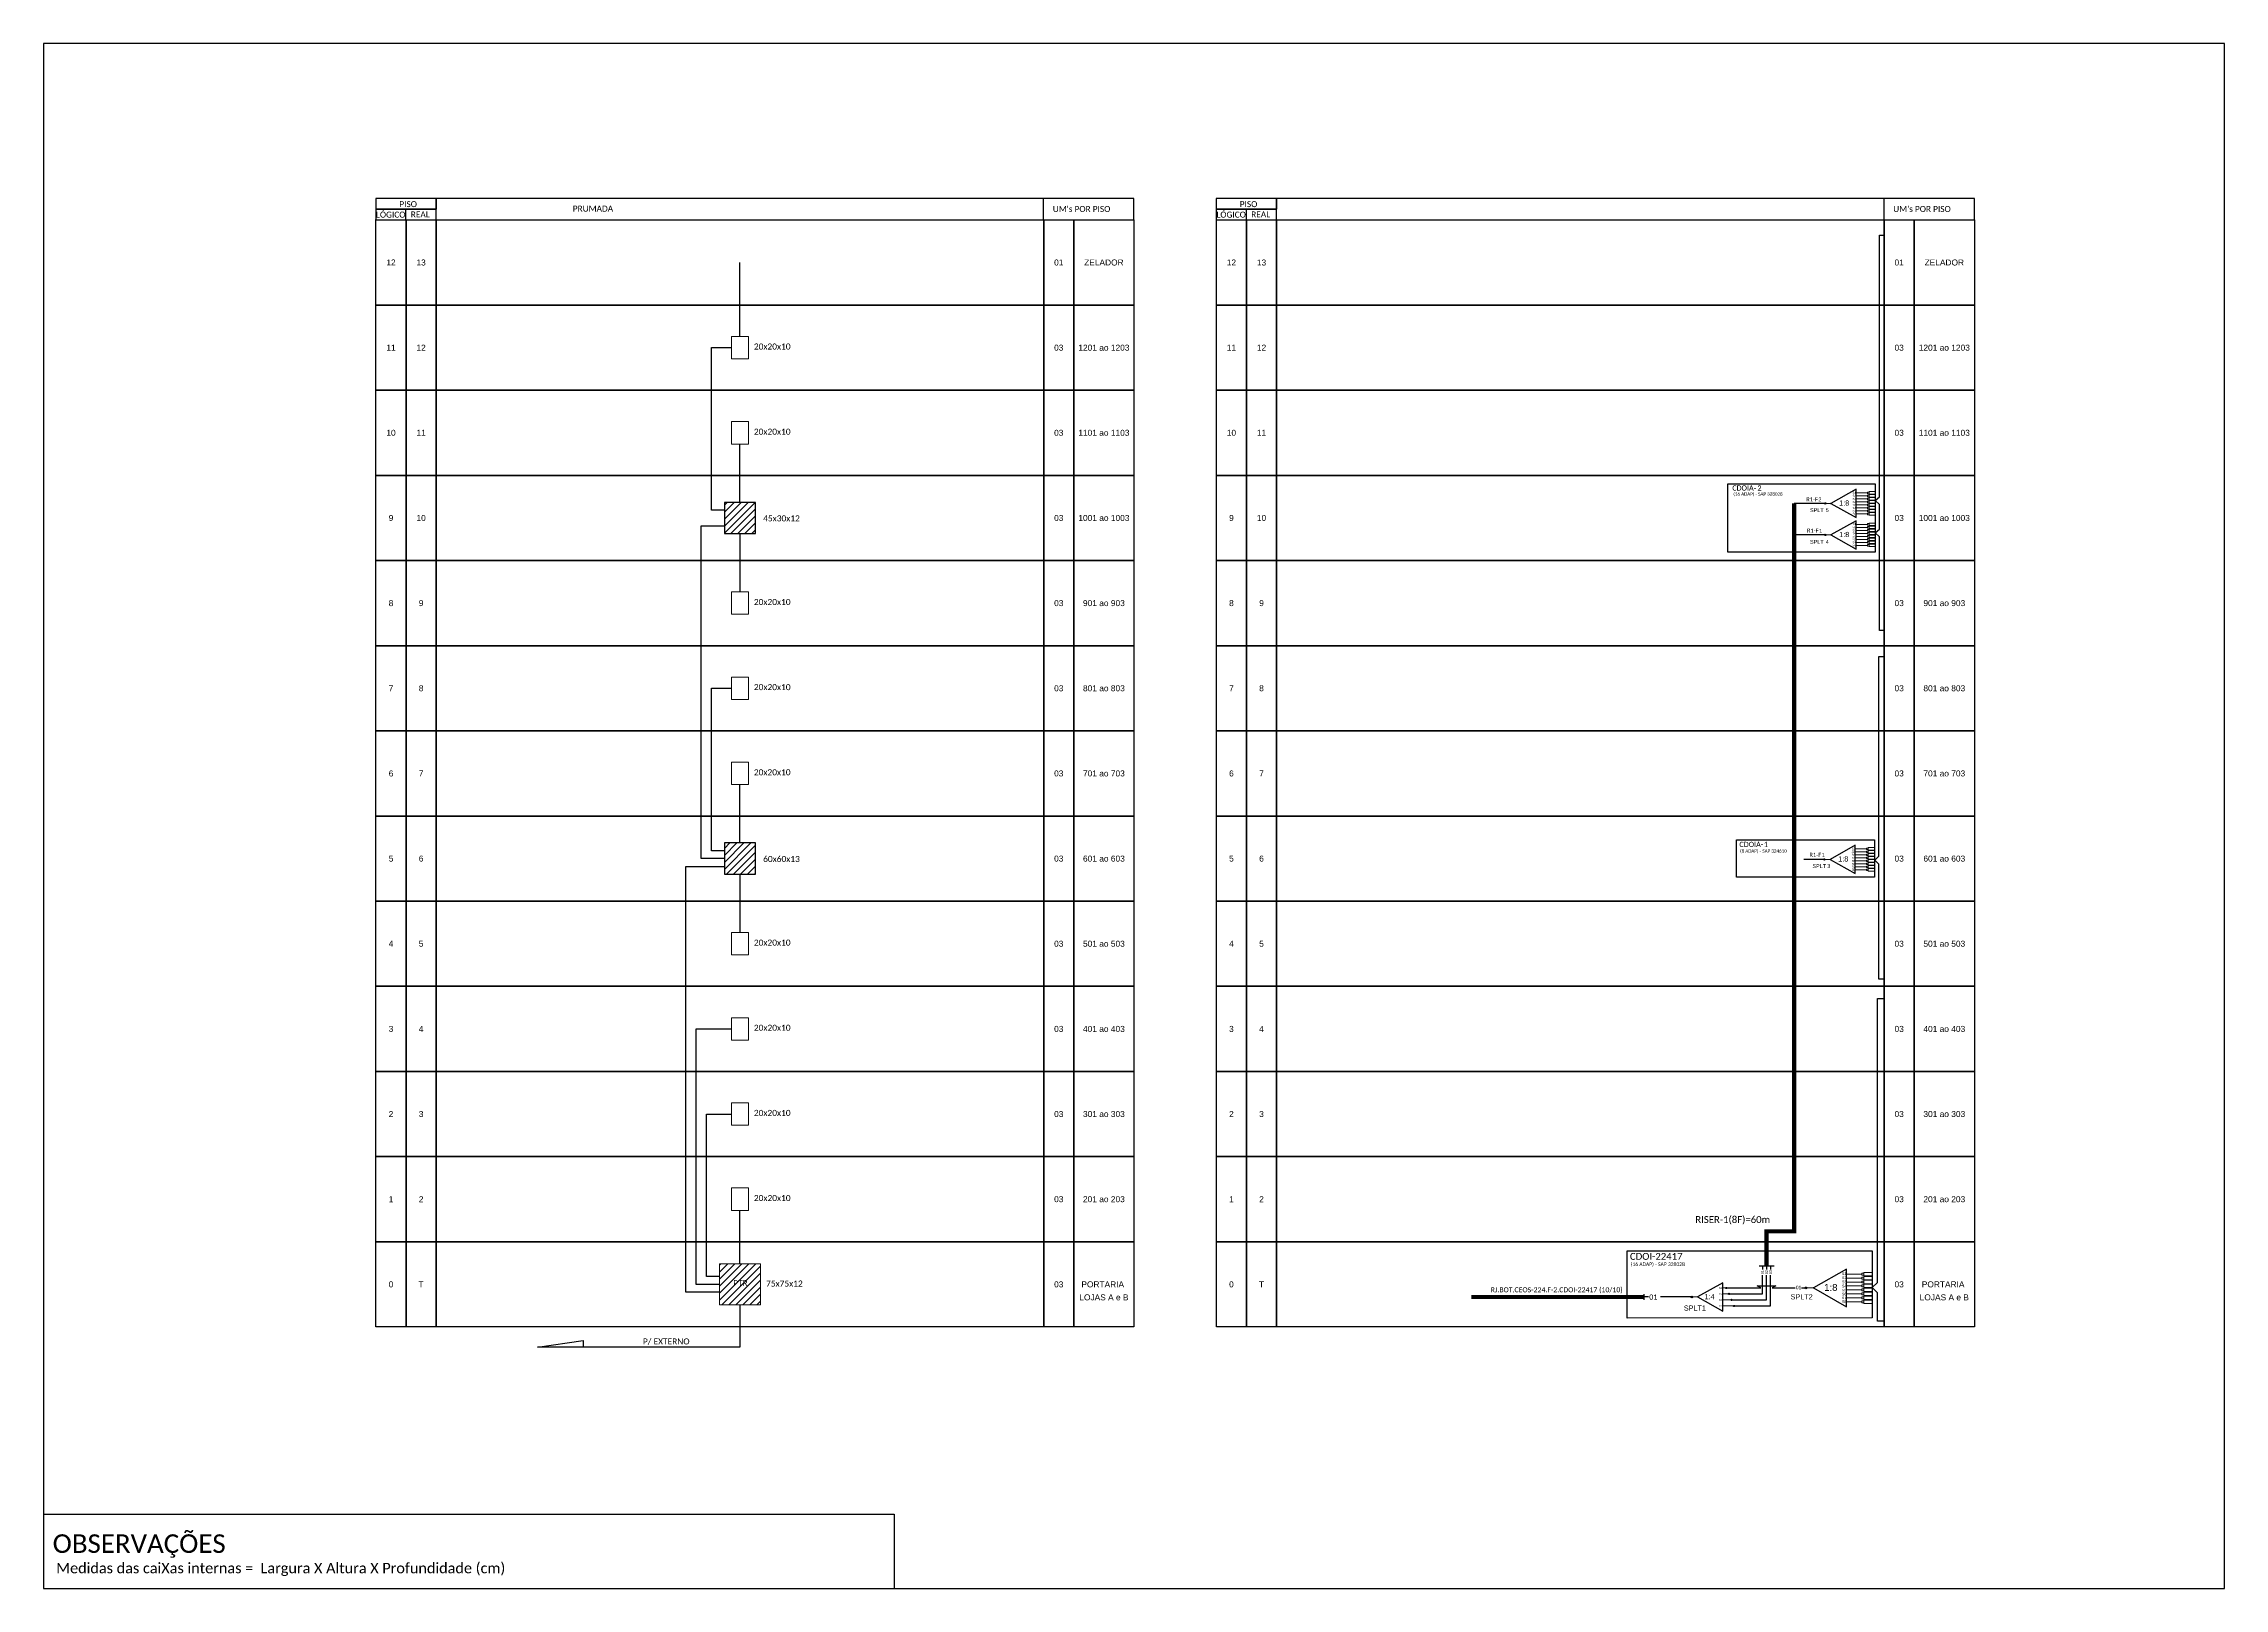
# Model space of a CAD drawing. Extents: x -89 to 2622484776, y -1852823961 to 1299.
# Drawn here: x 805 to 1644, y 705 to 1299 of the extents above; entities that cross this region are included whole.
import ezdxf
from ezdxf.enums import TextEntityAlignment as Align

# ---------------------------------------------------------------- set-up
doc = ezdxf.new("R2010")
doc.units = 0
doc.styles.add('ARIAL', font='arial.ttf')
doc.styles.add('WMF-Calibri0', font='calibri.ttf')
pattern_1 = [(45, (-121.355, 3.3169), (-1.3470384, 1.3470384), [])]

# ---------------------------------------------------------------- blocks, each defined once
blk = doc.blocks.new('SPLT_1-4_DIV_DIR')
h = blk.add_hatch(color=3)
h.dxf.hatch_style = 1
edge = h.paths.add_edge_path()
edge.add_arc((13.27, 3.47), 0.242, 0, 360)
h = blk.add_hatch(color=3)
h.dxf.hatch_style = 1
edge = h.paths.add_edge_path()
edge.add_arc((14.27, 1.17), 0.242, 0, 360)
h = blk.add_hatch(color=3)
h.dxf.hatch_style = 1
edge = h.paths.add_edge_path()
edge.add_arc((15.27, -1.14), 0.242, 0, 360)
h = blk.add_hatch(color=3)
h.dxf.hatch_style = 1
edge = h.paths.add_edge_path()
edge.add_arc((16.27, -3.45), 0.242, 0, 360)
at = {"color": 1, "lineweight": 0}
blk.add_lwpolyline([(2.22, 0), (0, 0)], dxfattribs=at)
at = {"color": 1}
blk.add_lwpolyline([(11.89, 5.45), (2.22, 0), (11.89, -5.45), (11.89, 5.45)], dxfattribs=at)
at = {"color": 7, "lineweight": 0}
for points in [[(13.27, 3.47), (11.89, 3.47)], [(11.89, 1.17), (14.27, 1.17)], [(11.89, -1.14), (15.27, -1.14)], [(11.89, -3.45), (16.27, -3.45)]]:
    blk.add_lwpolyline(points, dxfattribs=at)
at = {"color": 3}
for centre in [(13.27, 3.47), (14.27, 1.17), (15.27, -1.14), (16.27, -3.45)]:
    blk.add_circle(centre, 0.242, dxfattribs=at)
at = {"color": 1, "style": 'ARIAL'}
for s, height, p in [('1:4', 2, (4.91, -0.85)), ('S1', 0.75, (10.52, 3.07)), ('S2', 0.75, (10.52, 0.81)), ('S3', 0.75, (10.52, -1.54)), ('S4', 0.75, (10.52, -3.8))]:
    blk.add_text(s, height=height, dxfattribs=at).set_placement(p)
blk = doc.blocks.new('SPLT_1-8_SC-APC')
at = {"color": 1, "lineweight": 0}
blk.add_lwpolyline([(-17.04, -7.55), (-19.26, -7.55)], dxfattribs=at)
at = {"color": 1}
blk.add_lwpolyline([(-7.37, -2.1), (-17.04, -7.55), (-7.37, -13), (-7.37, -2.1)], dxfattribs=at)
at = {"color": 3, "lineweight": 0}
for points in [[(-2.99, -3.51), (-7.37, -3.51)], [(-7.37, -4.66), (-2.99, -4.66)], [(-7.37, -5.82), (-2.99, -5.82)], [(-7.37, -6.97), (-2.99, -6.97)], [(-7.37, -8.12), (-2.99, -8.12)], [(-2.41, -3.02), (-2.41, -4)], [(-2.41, -3.02), (0, -3.02)], [(-2.41, -4), (0, -4)], [(-2.41, -4.17), (-2.41, -5.16)], [(-2.41, -4.17), (0, -4.17)], [(-2.41, -5.16), (0, -5.16)], [(-2.41, -5.32), (-2.41, -6.31)], [(-2.41, -5.32), (0, -5.32)], [(-2.41, -6.31), (0, -6.31)], [(-2.41, -6.48), (-2.41, -7.46)], [(-2.41, -6.48), (0, -6.48)], [(-2.41, -7.46), (0, -7.46)], [(-2.41, -7.63), (-2.41, -8.62)], [(-2.41, -7.63), (0, -7.63)], [(-7.37, -9.28), (-2.99, -9.28)], [(-7.37, -10.43), (-2.99, -10.43)], [(-7.37, -11.58), (-2.99, -11.58)], [(-2.41, -8.62), (0, -8.62)], [(-2.41, -8.78), (-2.41, -9.77)], [(-2.41, -8.78), (0, -8.78)], [(-2.41, -9.77), (0, -9.77)], [(-2.41, -9.94), (-2.41, -10.92)], [(-2.41, -9.94), (0, -9.94)], [(-2.41, -10.92), (0, -10.92)], [(-2.41, -11.09), (-2.41, -12.08)], [(-2.41, -11.09), (0, -11.09)], [(-2.41, -12.08), (0, -12.08)]]:
    blk.add_lwpolyline(points, dxfattribs=at)
for points in [[(-2.99, -3.22), (-2.41, -3.22), (-2.41, -3.8), (-2.99, -3.8)], [(-2.99, -4.38), (-2.41, -4.38), (-2.41, -4.95), (-2.99, -4.95)], [(-2.99, -5.53), (-2.41, -5.53), (-2.41, -6.1), (-2.99, -6.1)], [(-2.99, -6.68), (-2.41, -6.68), (-2.41, -7.26), (-2.99, -7.26)], [(-2.99, -7.84), (-2.41, -7.84), (-2.41, -8.41), (-2.99, -8.41)], [(-2.99, -8.99), (-2.41, -8.99), (-2.41, -9.56), (-2.99, -9.56)], [(-2.99, -10.14), (-2.41, -10.14), (-2.41, -10.72), (-2.99, -10.72)], [(-2.99, -11.3), (-2.41, -11.3), (-2.41, -11.87), (-2.99, -11.87)]]:
    blk.add_lwpolyline(points, close=True, dxfattribs=at)
at = {"color": 1, "style": 'ARIAL'}
for s, height, p in [('1:8', 2, (-13.91, -8.4)), ('S1', 0.75, (-8.74, -3.78)), ('S2', 0.75, (-8.74, -4.97)), ('S3', 0.75, (-8.74, -6.18)), ('S4', 0.75, (-8.74, -7.36)), ('S5', 0.75, (-8.74, -8.57)), ('S6', 0.75, (-8.74, -9.69)), ('S7', 0.75, (-8.74, -10.78)), ('S8', 0.75, (-8.74, -11.9))]:
    blk.add_text(s, height=height, dxfattribs=at).set_placement(p)

msp = doc.modelspace()

# ---------------------------------------------------------------- hatches: boundary and pattern name
h = msp.add_hatch()
h.set_pattern_fill('ANSI31', color=1, scale=0.6)
h.set_pattern_definition(pattern_1)
h.paths.add_polyline_path([(1066.94, 1110.63), (1078.94, 1110.63), (1078.94, 1122.63), (1066.94, 1122.63)])
h = msp.add_hatch(color=3)
h.dxf.hatch_style = 1
edge = h.paths.add_edge_path()
edge.add_arc((1490.26, 1122.21), 0.256, 0, 360)
h = msp.add_hatch(color=3)
h.dxf.hatch_style = 1
edge = h.paths.add_edge_path()
edge.add_arc((1490.26, 1110.12), 0.256, 0, 360)
h = msp.add_hatch()
h.set_pattern_fill('ANSI31', color=1, scale=0.6)
h.set_pattern_definition(pattern_1)
h.paths.add_polyline_path([(1066.94, 979.65), (1078.94, 979.65), (1078.94, 991.65), (1066.94, 991.65)])
h = msp.add_hatch(color=3)
h.dxf.hatch_style = 1
edge = h.paths.add_edge_path()
edge.add_arc((1489.92, 985.36), 0.256, 0, 360)
h = msp.add_hatch()
h.set_pattern_fill('ANSI31', color=1, scale=0.6)
h.set_pattern_definition([(45, (288.4313, 3501.0924), (-1.3470384, 1.3470384), [])])
h.paths.add_polyline_path([(1080.84, 814.03), (1080.84, 829.84), (1065.04, 829.84), (1065.04, 814.03)])
h.paths.add_polyline_path([(1069.77, 820.66), (1076.58, 820.66), (1076.58, 824.14), (1069.77, 824.14)], flags=24)
h = msp.add_hatch(color=3)
h.dxf.hatch_style = 1
edge = h.paths.add_edge_path()
edge.add_arc((1482.77, 820.55), 0.339, 0, 360)

# ---------------------------------------------------------------- linework, layer by layer
at = {"color": 3, "ltscale": 0.5}
for p, q in [((1058.05, 1113.63), (1066.94, 1113.63)), ((1052.14, 818.93), (1052.14, 982.65)), ((1052.14, 982.65), (1054.05, 982.65)), ((1054.05, 982.65), (1066.94, 982.65))]:
    msp.add_line(p, q, dxfattribs=at)
at = {"color": 5}
for p, q in [((1466.14, 829.03), (1466.14, 827.58)), ((1467.67, 829.03), (1467.67, 827.58)), ((1469.22, 829.04), (1469.22, 827.59))]:
    msp.add_line(p, q, dxfattribs=at)
for points in [[(805.18, 705.02), (1643.75, 705.02), (1643.75, 1299.02), (805.18, 1299.02), (805.18, 705.02)], [(944.52, 1231.23), (944.52, 1235.34)], [(956.1, 1231.23), (1224.46, 1231.23), (1224.46, 1239.45), (956.1, 1239.45), (956.1, 1239.45), (956.1, 1235.34)], [(1189.71, 1231.23), (1189.71, 1239.45)], [(1267.68, 1231.23), (1267.68, 1235.34)], [(1279.25, 1231.23), (1547.62, 1231.23), (1547.62, 1239.45), (1279.25, 1239.45), (1279.25, 1239.45), (1279.25, 1235.34)], [(1512.87, 1231.23), (1512.87, 1239.45)]]:
    msp.add_lwpolyline(points)
for points in [[(932.95, 1235.34), (956.1, 1235.34), (956.1, 1239.45), (932.95, 1239.45)], [(932.95, 1231.23), (956.1, 1231.23), (956.1, 1235.34), (932.95, 1235.34)], [(1256.11, 1235.34), (1279.25, 1235.34), (1279.25, 1239.45), (1256.11, 1239.45)], [(1256.11, 1231.23), (1279.25, 1231.23), (1279.25, 1235.34), (1256.11, 1235.34)], [(932.99, 1231.23), (944.56, 1231.23), (944.56, 1198.49), (932.99, 1198.49)], [(944.56, 1231.23), (956.13, 1231.23), (956.13, 1198.49), (944.56, 1198.49)], [(956.13, 1231.23), (1189.75, 1231.23), (1189.75, 1198.49), (956.13, 1198.49)], [(1189.75, 1231.23), (1201.32, 1231.23), (1201.32, 1198.49), (1189.75, 1198.49)], [(1201.32, 1231.23), (1224.46, 1231.23), (1224.46, 1198.49), (1201.32, 1198.49)], [(1256.14, 1231.23), (1267.72, 1231.23), (1267.72, 1198.49), (1256.14, 1198.49)], [(1267.72, 1231.23), (1279.29, 1231.23), (1279.29, 1198.49), (1267.72, 1198.49)], [(1279.29, 1231.23), (1512.91, 1231.23), (1512.91, 1198.49), (1279.29, 1198.49)], [(1512.91, 1231.23), (1524.48, 1231.23), (1524.48, 1198.49), (1512.91, 1198.49)], [(1524.48, 1231.23), (1547.62, 1231.23), (1547.62, 1198.49), (1524.48, 1198.49)], [(932.99, 1198.49), (944.56, 1198.49), (944.56, 1165.74), (932.99, 1165.74)], [(944.56, 1198.49), (956.13, 1198.49), (956.13, 1165.74), (944.56, 1165.74)], [(956.13, 1198.49), (1189.75, 1198.49), (1189.75, 1165.74), (956.13, 1165.74)], [(1189.75, 1198.49), (1201.32, 1198.49), (1201.32, 1165.74), (1189.75, 1165.74)], [(1201.32, 1198.49), (1224.46, 1198.49), (1224.46, 1165.74), (1201.32, 1165.74)], [(1256.14, 1198.49), (1267.72, 1198.49), (1267.72, 1165.74), (1256.14, 1165.74)], [(1267.72, 1198.49), (1279.29, 1198.49), (1279.29, 1165.74), (1267.72, 1165.74)], [(1279.29, 1198.49), (1512.91, 1198.49), (1512.91, 1165.74), (1279.29, 1165.74)], [(1512.91, 1198.49), (1524.48, 1198.49), (1524.48, 1165.74), (1512.91, 1165.74)], [(1524.48, 1198.49), (1547.62, 1198.49), (1547.62, 1165.74), (1524.48, 1165.74)], [(932.99, 1165.74), (944.56, 1165.74), (944.56, 1133), (932.99, 1133)], [(944.56, 1165.74), (956.13, 1165.74), (956.13, 1133), (944.56, 1133)], [(956.13, 1165.74), (1189.75, 1165.74), (1189.75, 1133), (956.13, 1133)], [(1189.75, 1165.74), (1201.32, 1165.74), (1201.32, 1133), (1189.75, 1133)], [(1201.32, 1165.74), (1224.46, 1165.74), (1224.46, 1133), (1201.32, 1133)], [(1256.14, 1165.74), (1267.72, 1165.74), (1267.72, 1133), (1256.14, 1133)], [(1267.72, 1165.74), (1279.29, 1165.74), (1279.29, 1133), (1267.72, 1133)], [(1279.29, 1165.74), (1512.91, 1165.74), (1512.91, 1133), (1279.29, 1133)], [(1512.91, 1165.74), (1524.48, 1165.74), (1524.48, 1133), (1512.91, 1133)], [(1524.48, 1165.74), (1547.62, 1165.74), (1547.62, 1133), (1524.48, 1133)], [(932.99, 1133), (944.56, 1133), (944.56, 1100.25), (932.99, 1100.25)], [(944.56, 1133), (956.13, 1133), (956.13, 1100.25), (944.56, 1100.25)], [(956.13, 1133), (1189.75, 1133), (1189.75, 1100.25), (956.13, 1100.25)], [(1189.75, 1133), (1201.32, 1133), (1201.32, 1100.25), (1189.75, 1100.25)], [(1201.32, 1133), (1224.46, 1133), (1224.46, 1100.25), (1201.32, 1100.25)], [(1256.14, 1133), (1267.72, 1133), (1267.72, 1100.25), (1256.14, 1100.25)], [(1267.72, 1133), (1279.29, 1133), (1279.29, 1100.25), (1267.72, 1100.25)], [(1279.29, 1133), (1512.91, 1133), (1512.91, 1100.25), (1279.29, 1100.25)], [(1512.91, 1133), (1524.48, 1133), (1524.48, 1100.25), (1512.91, 1100.25)], [(1524.48, 1133), (1547.62, 1133), (1547.62, 1100.25), (1524.48, 1100.25)], [(932.99, 1100.25), (944.56, 1100.25), (944.56, 1067.51), (932.99, 1067.51)], [(944.56, 1100.25), (956.13, 1100.25), (956.13, 1067.51), (944.56, 1067.51)], [(956.13, 1100.25), (1189.75, 1100.25), (1189.75, 1067.51), (956.13, 1067.51)], [(1189.75, 1100.25), (1201.32, 1100.25), (1201.32, 1067.51), (1189.75, 1067.51)], [(1201.32, 1100.25), (1224.46, 1100.25), (1224.46, 1067.51), (1201.32, 1067.51)], [(1256.14, 1100.25), (1267.72, 1100.25), (1267.72, 1067.51), (1256.14, 1067.51)], [(1267.72, 1100.25), (1279.29, 1100.25), (1279.29, 1067.51), (1267.72, 1067.51)], [(1279.29, 1100.25), (1512.91, 1100.25), (1512.91, 1067.51), (1279.29, 1067.51)], [(1512.91, 1100.25), (1524.48, 1100.25), (1524.48, 1067.51), (1512.91, 1067.51)], [(1524.48, 1100.25), (1547.62, 1100.25), (1547.62, 1067.51), (1524.48, 1067.51)], [(932.99, 1067.51), (944.56, 1067.51), (944.56, 1034.77), (932.99, 1034.77)], [(944.56, 1067.51), (956.13, 1067.51), (956.13, 1034.77), (944.56, 1034.77)], [(956.13, 1067.51), (1189.75, 1067.51), (1189.75, 1034.77), (956.13, 1034.77)], [(1189.75, 1067.51), (1201.32, 1067.51), (1201.32, 1034.77), (1189.75, 1034.77)], [(1201.32, 1067.51), (1224.46, 1067.51), (1224.46, 1034.77), (1201.32, 1034.77)], [(1256.14, 1067.51), (1267.72, 1067.51), (1267.72, 1034.77), (1256.14, 1034.77)], [(1267.72, 1067.51), (1279.29, 1067.51), (1279.29, 1034.77), (1267.72, 1034.77)], [(1279.29, 1067.51), (1512.91, 1067.51), (1512.91, 1034.77), (1279.29, 1034.77)], [(1512.91, 1067.51), (1524.48, 1067.51), (1524.48, 1034.77), (1512.91, 1034.77)], [(1524.48, 1067.51), (1547.62, 1067.51), (1547.62, 1034.77), (1524.48, 1034.77)], [(932.99, 1034.77), (944.56, 1034.77), (944.56, 1002.02), (932.99, 1002.02)], [(944.56, 1034.77), (956.13, 1034.77), (956.13, 1002.02), (944.56, 1002.02)], [(956.13, 1034.77), (1189.75, 1034.77), (1189.75, 1002.02), (956.13, 1002.02)], [(1189.75, 1034.77), (1201.32, 1034.77), (1201.32, 1002.02), (1189.75, 1002.02)], [(1201.32, 1034.77), (1224.46, 1034.77), (1224.46, 1002.02), (1201.32, 1002.02)], [(1256.14, 1034.77), (1267.72, 1034.77), (1267.72, 1002.02), (1256.14, 1002.02)], [(1267.72, 1034.77), (1279.29, 1034.77), (1279.29, 1002.02), (1267.72, 1002.02)], [(1279.29, 1034.77), (1512.91, 1034.77), (1512.91, 1002.02), (1279.29, 1002.02)], [(1512.91, 1034.77), (1524.48, 1034.77), (1524.48, 1002.02), (1512.91, 1002.02)], [(1524.48, 1034.77), (1547.62, 1034.77), (1547.62, 1002.02), (1524.48, 1002.02)], [(932.99, 1002.02), (944.56, 1002.02), (944.56, 969.28), (932.99, 969.28)], [(944.56, 1002.02), (956.13, 1002.02), (956.13, 969.28), (944.56, 969.28)], [(956.13, 1002.02), (1189.75, 1002.02), (1189.75, 969.28), (956.13, 969.28)], [(1189.75, 1002.02), (1201.32, 1002.02), (1201.32, 969.28), (1189.75, 969.28)], [(1201.32, 1002.02), (1224.46, 1002.02), (1224.46, 969.28), (1201.32, 969.28)], [(1256.14, 1002.02), (1267.72, 1002.02), (1267.72, 969.28), (1256.14, 969.28)], [(1267.72, 1002.02), (1279.29, 1002.02), (1279.29, 969.28), (1267.72, 969.28)], [(1279.29, 1002.02), (1512.91, 1002.02), (1512.91, 969.28), (1279.29, 969.28)], [(1512.91, 1002.02), (1524.48, 1002.02), (1524.48, 969.28), (1512.91, 969.28)], [(1524.48, 1002.02), (1547.62, 1002.02), (1547.62, 969.28), (1524.48, 969.28)], [(932.99, 969.28), (944.56, 969.28), (944.56, 936.54), (932.99, 936.54)], [(944.56, 969.28), (956.13, 969.28), (956.13, 936.54), (944.56, 936.54)], [(956.13, 969.28), (1189.75, 969.28), (1189.75, 936.54), (956.13, 936.54)], [(1189.75, 969.28), (1201.32, 969.28), (1201.32, 936.54), (1189.75, 936.54)], [(1201.32, 969.28), (1224.46, 969.28), (1224.46, 936.54), (1201.32, 936.54)], [(1256.14, 969.28), (1267.72, 969.28), (1267.72, 936.54), (1256.14, 936.54)], [(1267.72, 969.28), (1279.29, 969.28), (1279.29, 936.54), (1267.72, 936.54)], [(1279.29, 969.28), (1512.91, 969.28), (1512.91, 936.54), (1279.29, 936.54)], [(1512.91, 969.28), (1524.48, 969.28), (1524.48, 936.54), (1512.91, 936.54)], [(1524.48, 969.28), (1547.62, 969.28), (1547.62, 936.54), (1524.48, 936.54)], [(932.99, 936.54), (944.56, 936.54), (944.56, 903.79), (932.99, 903.79)], [(944.56, 936.54), (956.13, 936.54), (956.13, 903.79), (944.56, 903.79)], [(956.13, 936.54), (1189.75, 936.54), (1189.75, 903.79), (956.13, 903.79)], [(1189.75, 936.54), (1201.32, 936.54), (1201.32, 903.79), (1189.75, 903.79)], [(1201.32, 936.54), (1224.46, 936.54), (1224.46, 903.79), (1201.32, 903.79)], [(1256.14, 936.54), (1267.72, 936.54), (1267.72, 903.79), (1256.14, 903.79)], [(1267.72, 936.54), (1279.29, 936.54), (1279.29, 903.79), (1267.72, 903.79)], [(1279.29, 936.54), (1512.91, 936.54), (1512.91, 903.79), (1279.29, 903.79)], [(1512.91, 936.54), (1524.48, 936.54), (1524.48, 903.79), (1512.91, 903.79)], [(1524.48, 936.54), (1547.62, 936.54), (1547.62, 903.79), (1524.48, 903.79)], [(932.99, 903.79), (944.56, 903.79), (944.56, 871.05), (932.99, 871.05)], [(944.56, 903.79), (956.13, 903.79), (956.13, 871.05), (944.56, 871.05)], [(956.13, 903.79), (1189.75, 903.79), (1189.75, 871.05), (956.13, 871.05)], [(1189.75, 903.79), (1201.32, 903.79), (1201.32, 871.05), (1189.75, 871.05)], [(1201.32, 903.79), (1224.46, 903.79), (1224.46, 871.05), (1201.32, 871.05)], [(1256.14, 903.79), (1267.72, 903.79), (1267.72, 871.05), (1256.14, 871.05)], [(1267.72, 903.79), (1279.29, 903.79), (1279.29, 871.05), (1267.72, 871.05)], [(1279.29, 903.79), (1512.91, 903.79), (1512.91, 871.05), (1279.29, 871.05)], [(1512.91, 903.79), (1524.48, 903.79), (1524.48, 871.05), (1512.91, 871.05)], [(1524.48, 903.79), (1547.62, 903.79), (1547.62, 871.05), (1524.48, 871.05)], [(932.99, 871.05), (944.56, 871.05), (944.56, 838.3), (932.99, 838.3)], [(944.56, 871.05), (956.13, 871.05), (956.13, 838.3), (944.56, 838.3)], [(956.13, 871.05), (1189.75, 871.05), (1189.75, 838.3), (956.13, 838.3)], [(1189.75, 871.05), (1201.32, 871.05), (1201.32, 838.3), (1189.75, 838.3)], [(1201.32, 871.05), (1224.46, 871.05), (1224.46, 838.3), (1201.32, 838.3)], [(1256.14, 871.05), (1267.72, 871.05), (1267.72, 838.3), (1256.14, 838.3)], [(1267.72, 871.05), (1279.29, 871.05), (1279.29, 838.3), (1267.72, 838.3)], [(1279.29, 871.05), (1512.91, 871.05), (1512.91, 838.3), (1279.29, 838.3)], [(1512.91, 871.05), (1524.48, 871.05), (1524.48, 838.3), (1512.91, 838.3)], [(1524.48, 871.05), (1547.62, 871.05), (1547.62, 838.3), (1524.48, 838.3)], [(932.99, 838.3), (944.56, 838.3), (944.56, 805.56), (932.99, 805.56)], [(944.56, 838.3), (956.13, 838.3), (956.13, 805.56), (944.56, 805.56)], [(956.13, 838.3), (1189.75, 838.3), (1189.75, 805.56), (956.13, 805.56)], [(1189.75, 838.3), (1201.32, 838.3), (1201.32, 805.56), (1189.75, 805.56)], [(1201.32, 838.3), (1224.46, 838.3), (1224.46, 805.56), (1201.32, 805.56)], [(1256.14, 838.3), (1267.72, 838.3), (1267.72, 805.56), (1256.14, 805.56)], [(1267.72, 838.3), (1279.29, 838.3), (1279.29, 805.56), (1267.72, 805.56)], [(1279.29, 838.3), (1512.91, 838.3), (1512.91, 805.56), (1279.29, 805.56)], [(1512.91, 838.3), (1524.48, 838.3), (1524.48, 805.56), (1512.91, 805.56)], [(1524.48, 838.3), (1547.62, 838.3), (1547.62, 805.56), (1524.48, 805.56)]]:
    msp.add_lwpolyline(points, close=True)
at = {"color": 3}
for points in [[(1512.74, 1073.32), (1511.09, 1073.32), (1511.09, 1103.71), (1511.09, 1103.71), (1511.09, 1109.37), (1509.52, 1110.88), (1511.09, 1112.38), (1511.09, 1116.11), (1511.09, 1116.11), (1511.09, 1121.78), (1509.52, 1123.28), (1511.09, 1124.79), (1511.09, 1225.32), (1512.74, 1225.32)], [(1512.54, 939.32), (1510.89, 939.32), (1510.89, 983.55), (1509.32, 985.06), (1510.89, 986.57), (1510.89, 1063.32), (1512.54, 1063.32)], [(1512.51, 807.82), (1510.32, 807.82), (1510.33, 818.66), (1508.25, 820.66), (1510.33, 822.65), (1510.33, 931.82), (1512.51, 931.82)], [(1422.32, 817.07), (1420.54, 817.07)], [(1438.95, 817.07), (1426.93, 817.07)], [(1452.22, 820.55), (1465.56, 820.55), (1464.14, 821.41), (1471.29, 821.41), (1469.9, 820.55), (1478.69, 820.55)], [(1481.19, 820.55), (1482.77, 820.55)]]:
    msp.add_lwpolyline(points, dxfattribs=at)
at = {"color": 3, "ltscale": 0.5}
for points in [[(1072.94, 1186.42), (1072.94, 1214.86)], [(1062.05, 1119.63), (1062.05, 1182.11), (1069.63, 1182.11)], [(1072.94, 1122.63), (1072.94, 1145.06)], [(1066.94, 1119.63), (1062.05, 1119.63)], [(1058.05, 985.65), (1058.05, 1113.63)], [(1072.94, 1110.63), (1072.94, 1088.19)], [(1062.05, 988.65), (1062.05, 1051.14), (1069.63, 1051.14)], [(1072.94, 991.65), (1072.94, 1014.08)], [(1066.94, 985.65), (1058.05, 985.65)], [(1066.94, 988.65), (1062.05, 988.65)], [(1072.94, 979.65), (1072.94, 957.22)], [(1056.14, 821.93), (1056.14, 920.16), (1069.63, 920.16)], [(1060.14, 824.93), (1060.14, 887.42), (1069.63, 887.42)], [(1072.94, 829.84), (1072.94, 850.37)], [(1065.04, 821.93), (1056.14, 821.93)], [(1065.04, 824.93), (1060.14, 824.93)], [(1072.94, 814.03), (1072.94, 797.82), (995.14, 797.82), (1012.64, 800.32), (1012.64, 797.82)], [(1065.04, 818.93), (1052.14, 818.93)]]:
    msp.add_lwpolyline(points, dxfattribs=at)
at = {"color": 0, "lineweight": 0}
for points in [[(1069.63, 1186.42), (1076.25, 1186.42), (1076.25, 1177.8), (1069.63, 1177.8)], [(1069.63, 1153.68), (1076.25, 1153.68), (1076.25, 1145.06), (1069.63, 1145.06)], [(1069.63, 1088.19), (1076.25, 1088.19), (1076.25, 1079.57), (1069.63, 1079.57)], [(1069.63, 1055.45), (1076.25, 1055.45), (1076.25, 1046.83), (1069.63, 1046.83)], [(1069.63, 1022.7), (1076.25, 1022.7), (1076.25, 1014.08), (1069.63, 1014.08)], [(1069.63, 957.22), (1076.25, 957.22), (1076.25, 948.6), (1069.63, 948.6)], [(1069.63, 924.47), (1076.25, 924.47), (1076.25, 915.85), (1069.63, 915.85)], [(1069.63, 891.73), (1076.25, 891.73), (1076.25, 883.11), (1069.63, 883.11)], [(1069.63, 858.99), (1076.25, 858.99), (1076.25, 850.37), (1069.63, 850.37)]]:
    msp.add_lwpolyline(points, close=True, dxfattribs=at)
at = {"color": 1}
for points in [[(1509.52, 1105.87), (1509.52, 1105.87), (1509.52, 1103.49), (1452.77, 1103.49), (1452.77, 1129.76), (1456.39, 1129.76)], [(1498.5, 827.75), (1485.72, 820.55), (1498.5, 813.34), (1498.5, 827.75)], [(1420.54, 818.12), (1420.54, 816.03)]]:
    msp.add_lwpolyline(points, dxfattribs=at)
for points in [[(1452.77, 1129.76), (1509.52, 1129.76), (1509.52, 1103.49), (1452.77, 1103.49)], [(1066.94, 1110.63), (1078.94, 1110.63), (1078.94, 1122.63), (1066.94, 1122.63)], [(1066.94, 979.65), (1078.94, 979.65), (1078.94, 991.65), (1066.94, 991.65)], [(1456.08, 992.81), (1509.21, 992.81), (1509.21, 978.49), (1456.08, 978.49)], [(1414.04, 834.82), (1508.25, 834.88), (1508.25, 809.04), (1414.04, 808.99)]]:
    msp.add_lwpolyline(points, close=True, dxfattribs=at)
at = {"color": 5, "const_width": 1.6}
msp.add_lwpolyline([(1478.3, 1122.21), (1478.3, 842.32), (1467.67, 842.32), (1467.67, 829.03)], dxfattribs=at)
at = {"color": 5}
for points in [[(1490.26, 1122.21), (1478.3, 1122.21)], [(1490.26, 1110.12), (1478.3, 1110.12)], [(1489.92, 985.36), (1482.05, 985.36)], [(1453.22, 818.24), (1466.11, 818.24), (1466.14, 825.43)], [(1454.22, 815.93), (1467.67, 815.93), (1467.67, 825.43)], [(1455.22, 813.63), (1469.22, 813.63), (1469.22, 825.44)], [(1464.82, 829.04), (1470.6, 829.04)]]:
    msp.add_lwpolyline(points, dxfattribs=at)
at = {"color": 1, "lineweight": 0}
msp.add_lwpolyline([(1065.04, 829.84), (1080.84, 829.84), (1080.84, 814.03), (1065.04, 814.03)], close=True, dxfattribs=at)
at = {"color": 3, "lineweight": 0}
for points in [[(1504.29, 825.88), (1498.5, 825.88)], [(1498.5, 824.36), (1504.29, 824.36)], [(1498.5, 822.83), (1504.29, 822.83)], [(1505.06, 826.54), (1505.06, 825.23)], [(1505.06, 826.54), (1508.25, 826.54)], [(1505.06, 825.23), (1508.25, 825.23)], [(1505.06, 825.01), (1505.06, 823.71)], [(1505.06, 825.01), (1508.25, 825.01)], [(1505.06, 823.71), (1508.25, 823.71)], [(1505.06, 823.49), (1505.06, 822.18)], [(1505.06, 823.49), (1508.25, 823.49)], [(1505.06, 822.18), (1508.25, 822.18)], [(1505.06, 821.96), (1505.06, 820.66)], [(1505.06, 821.96), (1508.25, 821.96)], [(1498.5, 821.31), (1504.29, 821.31)], [(1498.5, 819.78), (1504.29, 819.78)], [(1498.5, 818.26), (1504.29, 818.26)], [(1498.5, 816.73), (1504.29, 816.73)], [(1498.5, 815.21), (1504.29, 815.21)], [(1505.06, 820.66), (1508.25, 820.66)], [(1505.06, 820.44), (1505.06, 819.13)], [(1505.06, 820.44), (1508.25, 820.44)], [(1505.06, 819.13), (1508.25, 819.13)], [(1505.06, 818.91), (1505.06, 817.61)], [(1505.06, 818.91), (1508.25, 818.91)], [(1505.06, 817.61), (1508.25, 817.61)], [(1505.06, 817.39), (1505.06, 816.08)], [(1505.06, 817.39), (1508.25, 817.39)], [(1505.06, 816.08), (1508.25, 816.08)], [(1505.06, 815.86), (1505.06, 814.56)], [(1505.06, 815.86), (1508.25, 815.86)], [(1505.06, 814.56), (1508.25, 814.56)]]:
    msp.add_lwpolyline(points, dxfattribs=at)
for points in [[(1504.29, 826.26), (1505.06, 826.26), (1505.06, 825.51), (1504.29, 825.51)], [(1504.29, 824.74), (1505.06, 824.74), (1505.06, 823.98), (1504.29, 823.98)], [(1504.29, 823.21), (1505.06, 823.21), (1505.06, 822.46), (1504.29, 822.46)], [(1504.29, 821.69), (1505.06, 821.69), (1505.06, 820.93), (1504.29, 820.93)], [(1504.29, 820.16), (1505.06, 820.16), (1505.06, 819.4), (1504.29, 819.4)], [(1504.29, 818.64), (1505.06, 818.64), (1505.06, 817.88), (1504.29, 817.88)], [(1504.29, 817.11), (1505.06, 817.11), (1505.06, 816.35), (1504.29, 816.35)], [(1504.29, 815.59), (1505.06, 815.59), (1505.06, 814.83), (1504.29, 814.83)]]:
    msp.add_lwpolyline(points, close=True, dxfattribs=at)
at = {"color": 1, "const_width": 1.6}
msp.add_lwpolyline([(1354.2, 817.08), (1420.54, 817.07)], dxfattribs=at)
at = {"color": 1, "lineweight": 0}
msp.add_lwpolyline([(1485.72, 820.55), (1482.77, 820.55)], dxfattribs=at)
at = {"color": 7}
msp.add_lwpolyline([(805.26, 733.5), (1132.21, 733.5), (1132.21, 705.02)], dxfattribs=at)
at = {"color": 3}
for centre, radius in [((1490.26, 1122.21), 0.256), ((1490.26, 1110.12), 0.256), ((1489.92, 985.36), 0.256), ((1438.95, 817.07), 0.339), ((1482.77, 820.55), 0.339)]:
    msp.add_circle(centre, radius, dxfattribs=at)
for p in [(932.99, 1231.23), (1256.14, 1231.23), (932.99, 1198.49), (1256.14, 1198.49), (932.99, 1165.74), (1256.14, 1165.74), (932.99, 1133), (1256.14, 1133), (1492.48, 1122.21), (932.99, 1100.25), (1256.14, 1100.25), (932.99, 1067.51), (1256.14, 1067.51), (932.99, 1034.77), (1256.14, 1034.77), (932.99, 1002.02), (1256.14, 1002.02), (932.99, 969.28), (1256.14, 969.28), (932.99, 936.54), (1256.14, 936.54), (932.99, 903.79), (1256.14, 903.79), (932.99, 871.05), (1256.14, 871.05), (932.99, 838.3), (1256.14, 838.3), (1485.72, 820.55)]:
    msp.add_point(p)
at = {"color": 3, "linetype": 'Continuous'}
for points in [[(1438.71, 816.83), (1438.61, 817.07), (1438.71, 817.31)], [(1438.95, 816.73), (1438.71, 817.31), (1438.95, 817.41)], [(1438.71, 816.83), (1438.71, 817.31), (1438.95, 816.73)], [(1438.95, 816.73), (1438.95, 817.41), (1439.19, 816.83)], [(1439.19, 816.83), (1438.95, 817.41), (1439.19, 817.31)], [(1439.19, 816.83), (1439.19, 817.31), (1439.29, 817.07)]]:
    msp.add_solid(points, dxfattribs=at)

# ---------------------------------------------------------------- block references
at = {"color": 3}
for p in [(1509.52, 1129.76), (1509.52, 1117.67), (1509.18, 992.91)]:
    msp.add_blockref('SPLT_1-8_SC-APC', p, dxfattribs=at)
msp.add_blockref('SPLT_1-4_DIV_DIR', (1438.95, 817.07))

# ---------------------------------------------------------------- texts
at = {"style": 'WMF-Calibri0'}
for s, height, p in [('  LÓGICO', 2.3, (931.37, 1232.12)), ('     PISO', 2.3, (937.91, 1236.15)), ('    REAL', 2.3, (943.13, 1232.18)), ('PRUMADA', 2.3, (1008.66, 1234.41)), ("UM's POR PISO", 2.3, (1193.24, 1234.29)), ('  LÓGICO', 2.3, (1254.53, 1232.12)), ('     PISO', 2.3, (1261.07, 1236.15)), ('    REAL', 2.3, (1266.29, 1232.18)), ("UM's POR PISO", 2.3, (1516.4, 1234.29)), ('20x20x10', 2.317, (1078.3, 1181.39)), ('20x20x10', 2.317, (1078.3, 1148.65)), ('45x30x12', 2.317, (1081.86, 1115.31)), ('20x20x10', 2.317, (1078.3, 1083.16)), ('20x20x10', 2.317, (1078.3, 1050.42)), ('20x20x10', 2.317, (1078.3, 1017.68)), ('60x60x13', 2.317, (1081.86, 984.34)), ('20x20x10', 2.317, (1078.3, 952.19)), ('20x20x10', 2.317, (1078.3, 919.44)), ('20x20x10', 2.317, (1078.3, 886.7)), ('20x20x10', 2.317, (1078.3, 853.96)), ('PTR', 2.317, (1070.35, 821.25)), ('75x75x12', 2.317, (1082.98, 821.08)), ('01', 2, (1422.59, 816.04)), ('P/ EXTERNO', 2.317, (1035.64, 798.82))]:
    msp.add_text(s, height=height, dxfattribs=at).set_placement(p)
at = {"style": 'ARIAL'}
for s, height, p in [('12', 2.3, (938.77, 1214.86)), ('13', 2.3, (950.34, 1214.86)), ('01', 2.3, (1195.53, 1214.86)), ('ZELADOR', 2.3, (1212.89, 1214.86)), ('12', 2.3, (1261.93, 1214.86)), ('13', 2.3, (1273.5, 1214.86)), ('01', 2.3, (1518.69, 1214.86)), ('ZELADOR', 2.3, (1536.05, 1214.86)), ('11', 2.3, (938.77, 1182.11)), ('12', 2.3, (950.34, 1182.11)), ('03', 2.3, (1195.53, 1182.11)), ('1201 ao 1203', 2.3, (1212.89, 1182.11)), ('11', 2.3, (1261.93, 1182.11)), ('12', 2.3, (1273.5, 1182.11)), ('03', 2.3, (1518.69, 1182.11)), ('1201 ao 1203', 2.3, (1536.05, 1182.11)), ('10', 2.3, (938.77, 1149.37)), ('11', 2.3, (950.34, 1149.37)), ('03', 2.3, (1195.53, 1149.37)), ('1101 ao 1103', 2.3, (1212.89, 1149.37)), ('10', 2.3, (1261.93, 1149.37)), ('11', 2.3, (1273.5, 1149.37)), ('03', 2.3, (1518.69, 1149.37)), ('1101 ao 1103', 2.3, (1536.05, 1149.37)), ('9', 2.3, (938.77, 1116.63)), ('10', 2.3, (950.34, 1116.63)), ('03', 2.3, (1195.53, 1116.63)), ('1001 ao 1003', 2.3, (1212.89, 1116.63)), ('9', 2.3, (1261.93, 1116.63)), ('10', 2.3, (1273.5, 1116.63)), ('03', 2.3, (1518.69, 1116.63)), ('1001 ao 1003', 2.3, (1536.05, 1116.63)), ('8', 2.3, (938.77, 1083.88)), ('9', 2.3, (950.34, 1083.88)), ('03', 2.3, (1195.53, 1083.88)), ('901 ao 903', 2.3, (1212.89, 1083.88)), ('8', 2.3, (1261.93, 1083.88)), ('9', 2.3, (1273.5, 1083.88)), ('03', 2.3, (1518.69, 1083.88)), ('901 ao 903', 2.3, (1536.05, 1083.88)), ('7', 2.3, (938.77, 1051.14)), ('8', 2.3, (950.34, 1051.14)), ('03', 2.3, (1195.53, 1051.14)), ('801 ao 803', 2.3, (1212.89, 1051.14)), ('7', 2.3, (1261.93, 1051.14)), ('8', 2.3, (1273.5, 1051.14)), ('03', 2.3, (1518.69, 1051.14)), ('801 ao 803', 2.3, (1536.05, 1051.14)), ('6', 2.3, (938.77, 1018.39)), ('7', 2.3, (950.34, 1018.39)), ('03', 2.3, (1195.53, 1018.39)), ('701 ao 703', 2.3, (1212.89, 1018.39)), ('6', 2.3, (1261.93, 1018.39)), ('7', 2.3, (1273.5, 1018.39)), ('03', 2.3, (1518.69, 1018.39)), ('701 ao 703', 2.3, (1536.05, 1018.39)), ('5', 2.3, (938.77, 985.65)), ('6', 2.3, (950.34, 985.65)), ('03', 2.3, (1195.53, 985.65)), ('601 ao 603', 2.3, (1212.89, 985.65)), ('5', 2.3, (1261.93, 985.65)), ('6', 2.3, (1273.5, 985.65)), ('03', 2.3, (1518.69, 985.65)), ('601 ao 603', 2.3, (1536.05, 985.65)), ('4', 2.3, (938.77, 952.91)), ('5', 2.3, (950.34, 952.91)), ('03', 2.3, (1195.53, 952.91)), ('501 ao 503', 2.3, (1212.89, 952.91)), ('4', 2.3, (1261.93, 952.91)), ('5', 2.3, (1273.5, 952.91)), ('03', 2.3, (1518.69, 952.91)), ('501 ao 503', 2.3, (1536.05, 952.91)), ('3', 2.3, (938.77, 920.16)), ('4', 2.3, (950.34, 920.16)), ('03', 2.3, (1195.53, 920.16)), ('401 ao 403', 2.3, (1212.89, 920.16)), ('3', 2.3, (1261.93, 920.16)), ('4', 2.3, (1273.5, 920.16)), ('03', 2.3, (1518.69, 920.16)), ('401 ao 403', 2.3, (1536.05, 920.16)), ('2', 2.3, (938.77, 887.42)), ('3', 2.3, (950.34, 887.42)), ('03', 2.3, (1195.53, 887.42)), ('301 ao 303', 2.3, (1212.89, 887.42)), ('2', 2.3, (1261.93, 887.42)), ('3', 2.3, (1273.5, 887.42)), ('03', 2.3, (1518.69, 887.42)), ('301 ao 303', 2.3, (1536.05, 887.42)), ('1', 2.3, (938.77, 854.68)), ('2', 2.3, (950.34, 854.68)), ('03', 2.3, (1195.53, 854.68)), ('201 ao 203', 2.3, (1212.89, 854.68)), ('1', 2.3, (1261.93, 854.68)), ('2', 2.3, (1273.5, 854.68)), ('03', 2.3, (1518.69, 854.68)), ('201 ao 203', 2.3, (1536.05, 854.68)), ('0', 2.3, (938.77, 821.93)), ('T', 2.3, (950.34, 821.93)), ('03', 2.3, (1195.53, 821.93)), ('PORTARIA ', 2.3, (1212.89, 821.93)), ('0', 2.3, (1261.93, 821.93)), ('T', 2.3, (1273.5, 821.93)), ('03', 2.3, (1518.69, 821.93)), ('PORTARIA ', 2.3, (1536.05, 821.93)), ('LOJAS A e B', 2.3, (1212.89, 816.93)), ('01', 1.323, (1480, 820.72)), ('LOJAS A e B', 2.3, (1536.05, 816.93))]:
    msp.add_text(s, height=height, dxfattribs=at).set_placement(p, align=Align.MIDDLE_CENTER)
at = {"color": 1}
for s, height, style, p in [('CDOIA-', 2, 'WMF-Calibri0', (1454.52, 1127.15)), ('2', 2, 'WMF-Calibri0', (1464.2, 1127.15)), ('CDOIA-', 2, 'WMF-Calibri0', (1457.26, 990.09)), ('1', 2, 'WMF-Calibri0', (1466.64, 990.09)), ('CDOI-22417', 2.646, 'WMF-Calibri0', (1415.17, 831.37)), ('1:8', 2.646, 'ARIAL', (1489.85, 819.42)), ('S1', 0.992, 'ARIAL', (1496.69, 825.53)), ('S2', 0.992, 'ARIAL', (1496.69, 823.96)), ('S3', 0.992, 'ARIAL', (1496.69, 822.36)), ('S4', 0.992, 'ARIAL', (1496.69, 820.8)), ('RJ.BOT.CEOS-224.F-2.CDOI-22417 (10/10)', 1.92, 'WMF-Calibri0', (1361.62, 818.88)), ('S5', 0.992, 'ARIAL', (1496.69, 819.2)), ('S6', 0.992, 'ARIAL', (1496.69, 817.71)), ('S7', 0.992, 'ARIAL', (1496.69, 816.26)), ('S8', 0.992, 'ARIAL', (1496.69, 814.78))]:
    msp.add_text(s, height=height, dxfattribs=dict(at, style=style)).set_placement(p)
at = {"color": 1, "style": 'WMF-Calibri0'}
for s, height, p in [('(16 ADAP) - SAP 328028', 1.25, (1464.4, 1125.22)), ('(8 ADAP) - SAP 324610', 1.25, (1466.5, 987.94)), ('(16 ADAP) - SAP 328028', 1.375, (1425.88, 828.97))]:
    msp.add_text(s, height=height, dxfattribs=at).set_placement(p, align=Align.CENTER)
at = {"color": 5, "style": 'WMF-Calibri0'}
for s, height, p in [('R1-F', 1.6, (1482.95, 1123)), ('R1-F', 1.6, (1483.21, 1110.96)), ('R1-F', 1.6, (1484.18, 986.28)), ('RISER-1(8F)=60m', 2.6457, (1440.3, 845.52))]:
    msp.add_text(s, height=height, dxfattribs=at).set_placement(p)
at = {"color": 5, "style": 'ARIAL'}
for s, p in [('2', (1488.22, 1123.02)), ('1', (1488.5, 1110.92)), ('1', (1489.54, 986.25))]:
    msp.add_text(s, height=1.5, dxfattribs=at).set_placement(p, align=Align.CENTER)
at = {"color": 7, "style": 'ARIAL'}
for s, p in [('SPLT', (1487.04, 1118.88)), ('5', (1491.04, 1118.88)), ('SPLT', (1487.04, 1106.69)), ('4', (1491.04, 1106.69)), ('SPLT', (1487.96, 982.02)), ('3', (1491.63, 982.02))]:
    msp.add_text(s, height=1.5, dxfattribs=at).set_placement(p, align=Align.CENTER)
at = {"style": 'ARIAL'}
for s, p in [('01', (1466.13, 826.59)), ('02', (1467.75, 826.59)), ('03', (1469.3, 826.6))]:
    msp.add_text(s, height=0.992, rotation=90, dxfattribs=at).set_placement(p, align=Align.MIDDLE_CENTER)
for s, p in [('SPLT1', (1440.14, 811.82)), ('SPLT2', (1481.2, 816.14))]:
    msp.add_text(s, height=1.984, dxfattribs=at).set_placement(p, align=Align.CENTER)
at = {"color": 7, "style": 'WMF-Calibri0'}
msp.add_text('OBSERVAÇÕES', height=7.1308, dxfattribs=at).set_placement((808.67, 718.67))
at = {"color": 7, "insert": (810.02, 714.83), "char_height": 4, "width": 658.8434, "attachment_point": 1, "style": 'WMF-Calibri0'}
msp.add_mtext('Medidas das caiXas internas =  Largura X Altura X Profundidade (cm)', dxfattribs=at)

doc.saveas('drawing.dxf')
